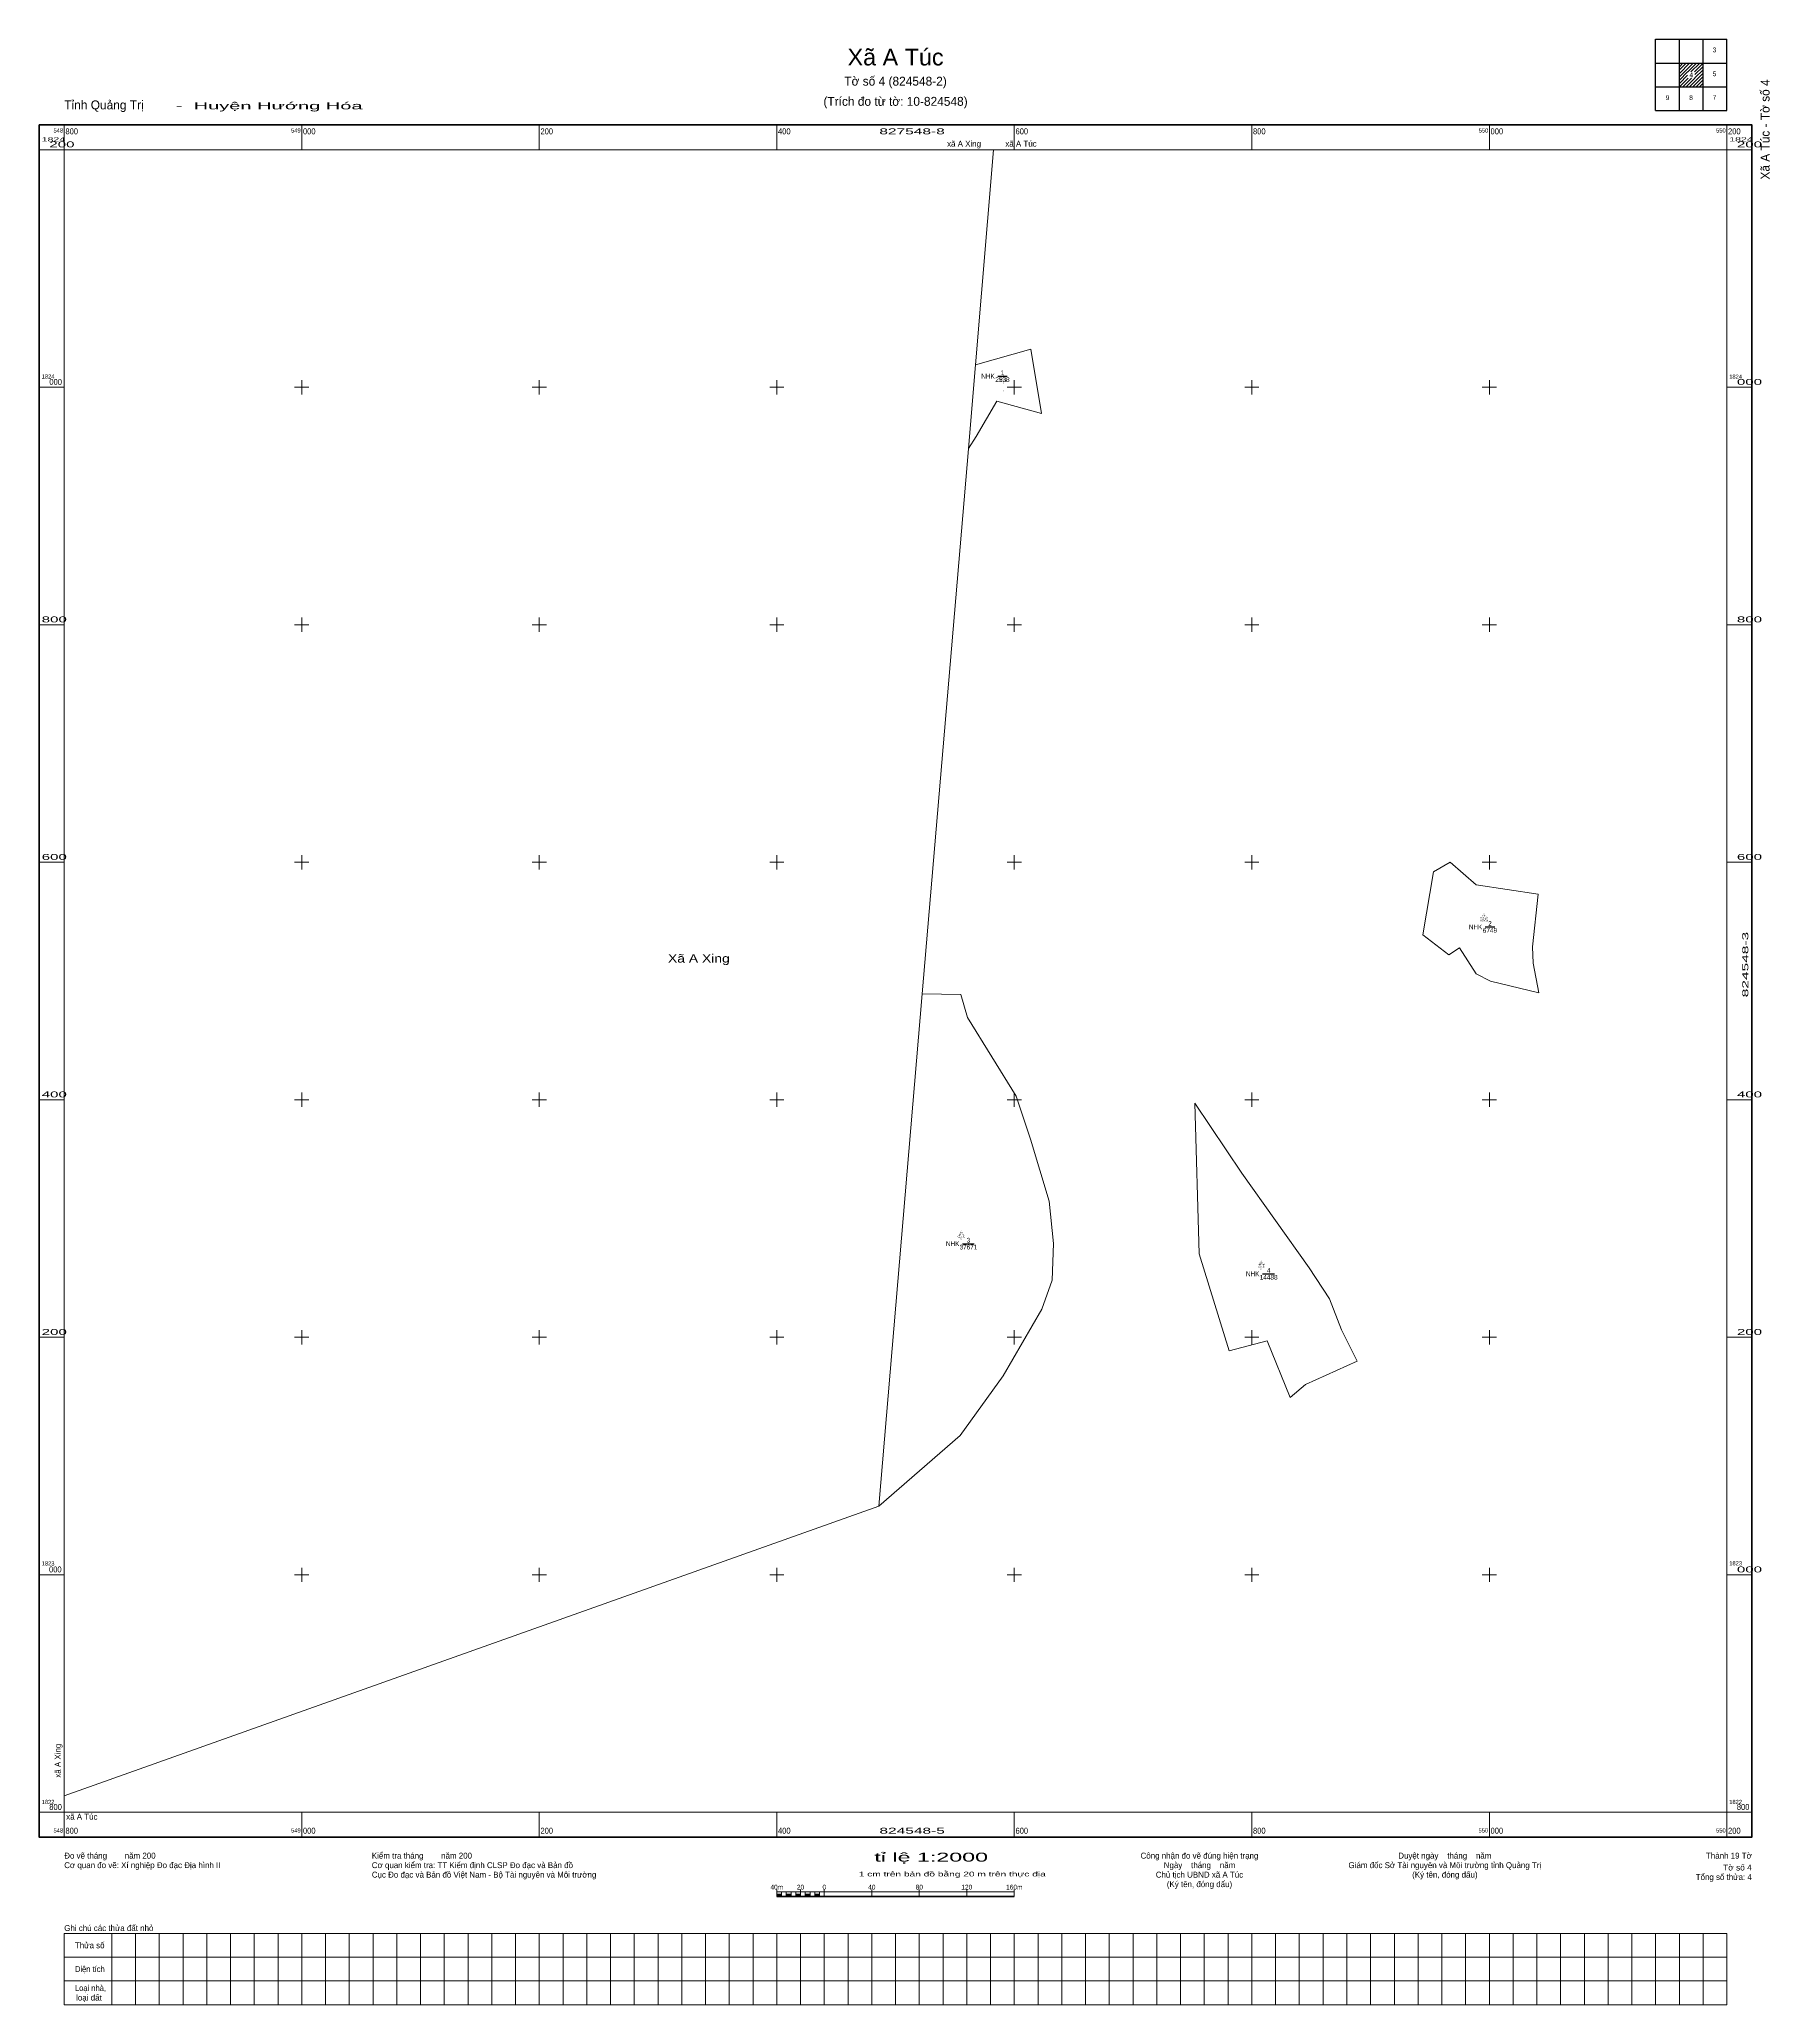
# Model space of a CAD drawing. Header units: metres. Extents: x 548779 to 550236, y 1822638 to 1824293.
import ezdxf
from ezdxf.enums import TextEntityAlignment as Align

# ---------------------------------------------------------------- set-up
doc = ezdxf.new("R2010")
doc.units = ezdxf.units.M
doc.header["$LTSCALE"] = 1.6
for name, color, linetype, lineweight in [('10', 7, 'Continuous', 13), ('13', 7, 'Continuous', 25), ('46', 7, 'Continuous', 13), ('63', 7, 'Continuous', 13)]:
    doc.layers.add(name, color=color, linetype=linetype, lineweight=lineweight)
doc.layers.add('15', color=7, linetype='Continuous')
doc.layers.add('48', color=7, linetype='Continuous')

msp = doc.modelspace()

# ---------------------------------------------------------------- hatches: boundary and pattern name
at = {"layer": '63'}
for points in [[(549400, 1822729), (549400, 1822731), (549404, 1822731), (549404, 1822729)], [(549408, 1822729), (549408, 1822731), (549412, 1822731), (549412, 1822729)], [(549416, 1822729), (549416, 1822731), (549420, 1822731), (549420, 1822729)], [(549424, 1822729), (549424, 1822731), (549428, 1822731), (549428, 1822729)], [(549432, 1822729), (549432, 1822731), (549436, 1822731), (549436, 1822729)]]:
    msp.add_hatch(color=256, dxfattribs=at).paths.add_polyline_path(points)

# ---------------------------------------------------------------- linework, layer by layer
at = {"layer": '10'}
for points in [[(549567.26, 1824018.78), (549614, 1824032), (549622.85, 1823977.95), (549585.17, 1823988.22), (549567.9, 1823958.5), (549561.3, 1823948.29), (549561.3, 1823948.28)], [(549522.43, 1823489.11), (549554.95, 1823488.66), (549560.68, 1823469.37), (549601.57, 1823402.94), (549613.61, 1823366.86), (549629.28, 1823314.71), (549632.91, 1823279.06), (549631.83, 1823248.03), (549623.19, 1823223.6), (549590.63, 1823167.61), (549554.51, 1823117.23), (549485.94, 1823057.89)]]:
    msp.add_lwpolyline(points, dxfattribs=at)
for points in [[(549953, 1823592), (549967, 1823600), (549989, 1823581), (550041.08, 1823573.27), (550036.2, 1823528.75), (550036.77, 1823515.04), (550041.68, 1823490.09), (550001, 1823500), (549989, 1823506), (549975, 1823528), (549966, 1823522), (549944, 1823539)], [(549752.11, 1823397.24), (549755.79, 1823270.27), (549780.84, 1823188.57), (549812.83, 1823196.88), (549832.26, 1823149.2), (549845.21, 1823160.31), (549888.75, 1823179.95), (549875.54, 1823206.37), (549865.32, 1823232.4), (549848.31, 1823258.45), (549791.61, 1823338.07)]]:
    msp.add_lwpolyline(points, close=True, dxfattribs=at)
at = {"layer": '13'}
for p, q in [((549585.99, 1824009.34), (549594.08, 1824009.34)), ((549996.51, 1823545.56), (550004.54, 1823545.56)), ((549556.46, 1823278.84), (549566.26, 1823278.84)), ((549809.11, 1823253.42), (549819.23, 1823253.42))]:
    msp.add_line(p, q, dxfattribs=at)
at = {"layer": '46'}
for points in [[(549582.6, 1824200), (549567.26, 1824018.78), (549561.3, 1823948.29)], [(549561.3, 1823948.28), (549522.43, 1823489.11), (549485.94, 1823057.89), (548800, 1822813.76)]]:
    msp.add_lwpolyline(points, dxfattribs=at)
at = {"layer": '63', "lineweight": 25}
for p, q in [((550140, 1824293), (550200, 1824293)), ((550140, 1824233), (550140, 1824293)), ((550160, 1824233), (550160, 1824293)), ((550180, 1824233), (550180, 1824293)), ((550140, 1824273), (550200, 1824273)), ((550140, 1824253), (550200, 1824253))]:
    msp.add_line(p, q, dxfattribs=at)
at = {"layer": '63'}
for p, q in [((550160, 1824272.8), (550160.2, 1824273)), ((550160, 1824269.96), (550163.04, 1824273)), ((550160, 1824267.16), (550165.84, 1824273)), ((550160, 1824264.32), (550168.68, 1824273)), ((550160, 1824261.48), (550171.52, 1824273)), ((550160, 1824258.64), (550166.88, 1824265.52)), ((550160, 1824255.84), (550166.88, 1824262.72)), ((550160, 1824253), (550167.36, 1824260.36)), ((550162.84, 1824253), (550170.2, 1824260.36)), ((550165.64, 1824253), (550173, 1824260.36)), ((550167, 1824265.68), (550174.36, 1824273)), ((550168.48, 1824253), (550180, 1824264.52)), ((550169.8, 1824265.68), (550177.16, 1824273)), ((550171.32, 1824253), (550180, 1824261.68)), ((550172.64, 1824265.68), (550180, 1824273)), ((550173.12, 1824263.32), (550180, 1824270.16)), ((550173.12, 1824260.52), (550180, 1824267.36)), ((550174.16, 1824253), (550180, 1824258.84)), ((550176.96, 1824253), (550180, 1824256.04)), ((550179.8, 1824253), (550180, 1824253.2)), ((548800, 1824200), (548800, 1824221)), ((549000, 1824200), (549000, 1824221)), ((549200, 1824200), (549200, 1824221)), ((549400, 1824200), (549400, 1824221)), ((549600, 1824200), (549600, 1824221)), ((549800, 1824200), (549800, 1824221)), ((550000, 1824200), (550000, 1824221)), ((550200, 1824200), (550200, 1824221)), ((548800, 1824200), (548779, 1824200)), ((550200, 1824200), (550221, 1824200)), ((548800, 1824000), (548779, 1824000)), ((548994, 1824000), (549006, 1824000)), ((549000, 1823994), (549000, 1824006)), ((549194, 1824000), (549206, 1824000)), ((549200, 1823994), (549200, 1824006)), ((549394, 1824000), (549406, 1824000)), ((549400, 1823994), (549400, 1824006)), ((549594, 1824000), (549606, 1824000)), ((549600, 1823994), (549600, 1824006)), ((549794, 1824000), (549806, 1824000)), ((549800, 1823994), (549800, 1824006)), ((549994, 1824000), (550006, 1824000)), ((550000, 1823994), (550000, 1824006)), ((550200, 1824000), (550221, 1824000)), ((548800, 1823800), (548779, 1823800)), ((548994, 1823800), (549006, 1823800)), ((549000, 1823794), (549000, 1823806)), ((549194, 1823800), (549206, 1823800)), ((549200, 1823794), (549200, 1823806)), ((549394, 1823800), (549406, 1823800)), ((549400, 1823794), (549400, 1823806)), ((549594, 1823800), (549606, 1823800)), ((549600, 1823794), (549600, 1823806)), ((549794, 1823800), (549806, 1823800)), ((549800, 1823794), (549800, 1823806)), ((549994, 1823800), (550006, 1823800)), ((550000, 1823794), (550000, 1823806)), ((550200, 1823800), (550221, 1823800)), ((548800, 1823600), (548779, 1823600)), ((548994, 1823600), (549006, 1823600)), ((549000, 1823594), (549000, 1823606)), ((549194, 1823600), (549206, 1823600)), ((549200, 1823594), (549200, 1823606)), ((549394, 1823600), (549406, 1823600)), ((549400, 1823594), (549400, 1823606)), ((549594, 1823600), (549606, 1823600)), ((549600, 1823594), (549600, 1823606)), ((549794, 1823600), (549806, 1823600)), ((549800, 1823594), (549800, 1823606)), ((549994, 1823600), (550006, 1823600)), ((550000, 1823594), (550000, 1823606)), ((550200, 1823600), (550221, 1823600)), ((548800, 1823400), (548779, 1823400)), ((548994, 1823400), (549006, 1823400)), ((549000, 1823394), (549000, 1823406)), ((549194, 1823400), (549206, 1823400)), ((549200, 1823394), (549200, 1823406)), ((549394, 1823400), (549406, 1823400)), ((549400, 1823394), (549400, 1823406)), ((549594, 1823400), (549606, 1823400)), ((549600, 1823394), (549600, 1823406)), ((549794, 1823400), (549806, 1823400)), ((549800, 1823394), (549800, 1823406)), ((549994, 1823400), (550006, 1823400)), ((550000, 1823394), (550000, 1823406)), ((550200, 1823400), (550221, 1823400)), ((548800, 1823200), (548779, 1823200)), ((548994, 1823200), (549006, 1823200)), ((549000, 1823194), (549000, 1823206)), ((549194, 1823200), (549206, 1823200)), ((549200, 1823194), (549200, 1823206)), ((549394, 1823200), (549406, 1823200)), ((549400, 1823194), (549400, 1823206)), ((549594, 1823200), (549606, 1823200)), ((549600, 1823194), (549600, 1823206)), ((549794, 1823200), (549806, 1823200)), ((549800, 1823194), (549800, 1823206)), ((549994, 1823200), (550006, 1823200)), ((550000, 1823194), (550000, 1823206)), ((550200, 1823200), (550221, 1823200)), ((548800, 1823000), (548779, 1823000)), ((548994, 1823000), (549006, 1823000)), ((549000, 1822994), (549000, 1823006)), ((549194, 1823000), (549206, 1823000)), ((549200, 1822994), (549200, 1823006)), ((549394, 1823000), (549406, 1823000)), ((549400, 1822994), (549400, 1823006)), ((549594, 1823000), (549606, 1823000)), ((549600, 1822994), (549600, 1823006)), ((549794, 1823000), (549806, 1823000)), ((549800, 1822994), (549800, 1823006)), ((549994, 1823000), (550006, 1823000)), ((550000, 1822994), (550000, 1823006)), ((550200, 1823000), (550221, 1823000)), ((548800, 1822800), (548779, 1822800)), ((548800, 1822800), (548800, 1822779)), ((549000, 1822800), (549000, 1822779)), ((549200, 1822800), (549200, 1822779)), ((549400, 1822800), (549400, 1822779)), ((549600, 1822800), (549600, 1822779)), ((549800, 1822800), (549800, 1822779)), ((550000, 1822800), (550000, 1822779)), ((550200, 1822800), (550200, 1822779)), ((550200, 1822800), (550221, 1822800)), ((549400, 1822729), (549400, 1822735)), ((549420, 1822729), (549420, 1822735)), ((549440, 1822729), (549440, 1822735)), ((549480, 1822729), (549480, 1822735)), ((549520, 1822729), (549520, 1822735)), ((549560, 1822729), (549560, 1822735)), ((549600, 1822729), (549600, 1822735)), ((549400, 1822733), (549600, 1822733)), ((549404, 1822729), (549404, 1822733)), ((549408, 1822729), (549408, 1822733)), ((549412, 1822729), (549412, 1822733)), ((549416, 1822729), (549416, 1822733)), ((549420, 1822729), (549420, 1822733)), ((549424, 1822729), (549424, 1822733)), ((549428, 1822729), (549428, 1822733)), ((549432, 1822729), (549432, 1822733)), ((549436, 1822729), (549436, 1822733)), ((548840, 1822698), (548840, 1822638)), ((548860, 1822698), (548860, 1822638)), ((548880, 1822698), (548880, 1822638)), ((548900, 1822698), (548900, 1822638)), ((548920, 1822698), (548920, 1822638)), ((548940, 1822698), (548940, 1822638)), ((548960, 1822698), (548960, 1822638)), ((548980, 1822698), (548980, 1822638)), ((549000, 1822698), (549000, 1822638)), ((549020, 1822698), (549020, 1822638)), ((549040, 1822698), (549040, 1822638)), ((549060, 1822698), (549060, 1822638)), ((549080, 1822698), (549080, 1822638)), ((549100, 1822698), (549100, 1822638)), ((549120, 1822698), (549120, 1822638)), ((549140, 1822698), (549140, 1822638)), ((549160, 1822698), (549160, 1822638)), ((549180, 1822698), (549180, 1822638)), ((549200, 1822698), (549200, 1822638)), ((549220, 1822698), (549220, 1822638)), ((549240, 1822698), (549240, 1822638)), ((549260, 1822698), (549260, 1822638)), ((549280, 1822698), (549280, 1822638)), ((549300, 1822698), (549300, 1822638)), ((549320, 1822698), (549320, 1822638)), ((549340, 1822698), (549340, 1822638)), ((549360, 1822698), (549360, 1822638)), ((549380, 1822698), (549380, 1822638)), ((549400, 1822698), (549400, 1822638)), ((549420, 1822698), (549420, 1822638)), ((549440, 1822698), (549440, 1822638)), ((549460, 1822698), (549460, 1822638)), ((549480, 1822698), (549480, 1822638)), ((549500, 1822698), (549500, 1822638)), ((549520, 1822698), (549520, 1822638)), ((549540, 1822698), (549540, 1822638)), ((549560, 1822698), (549560, 1822638)), ((549580, 1822698), (549580, 1822638)), ((549600, 1822698), (549600, 1822638)), ((549620, 1822698), (549620, 1822638)), ((549640, 1822698), (549640, 1822638)), ((549660, 1822698), (549660, 1822638)), ((549680, 1822698), (549680, 1822638)), ((549700, 1822698), (549700, 1822638)), ((549720, 1822698), (549720, 1822638)), ((549740, 1822698), (549740, 1822638)), ((549760, 1822698), (549760, 1822638)), ((549780, 1822698), (549780, 1822638)), ((549800, 1822698), (549800, 1822638)), ((549820, 1822698), (549820, 1822638)), ((549840, 1822698), (549840, 1822638)), ((549860, 1822698), (549860, 1822638)), ((549880, 1822698), (549880, 1822638)), ((549900, 1822698), (549900, 1822638)), ((549920, 1822698), (549920, 1822638)), ((549940, 1822698), (549940, 1822638)), ((549960, 1822698), (549960, 1822638)), ((549980, 1822698), (549980, 1822638)), ((550000, 1822698), (550000, 1822638)), ((550020, 1822698), (550020, 1822638)), ((550040, 1822698), (550040, 1822638)), ((550060, 1822698), (550060, 1822638)), ((550080, 1822698), (550080, 1822638)), ((550100, 1822698), (550100, 1822638)), ((550120, 1822698), (550120, 1822638)), ((550140, 1822698), (550140, 1822638)), ((550160, 1822698), (550160, 1822638)), ((550180, 1822698), (550180, 1822638)), ((548800, 1822678), (550200, 1822678)), ((548800, 1822658), (550200, 1822658))]:
    msp.add_line(p, q, dxfattribs=at)
at = {"layer": '63', "lineweight": 53}
msp.add_line((549400, 1822729), (549600, 1822729), dxfattribs=at)
at = {"layer": '63', "lineweight": 25}
msp.add_lwpolyline([(550140, 1824233), (550200, 1824233), (550200, 1824293)], dxfattribs=at)
at = {"layer": '63', "lineweight": 158}
msp.add_lwpolyline([(548779, 1824221), (550221, 1824221), (550221, 1822779), (548779, 1822779)], close=True, dxfattribs=at)
at = {"layer": '63'}
for points in [[(548800, 1824200), (550200, 1824200), (550200, 1822800), (548800, 1822800)], [(549400, 1822729), (549400, 1822731), (549404, 1822731), (549404, 1822729)], [(549408, 1822729), (549408, 1822731), (549412, 1822731), (549412, 1822729)], [(549416, 1822729), (549416, 1822731), (549420, 1822731), (549420, 1822729)], [(549424, 1822729), (549424, 1822731), (549428, 1822731), (549428, 1822729)], [(549432, 1822729), (549432, 1822731), (549436, 1822731), (549436, 1822729)], [(548800, 1822698), (550200, 1822698), (550200, 1822638), (548800, 1822638)]]:
    msp.add_lwpolyline(points, close=True, dxfattribs=at)

# ---------------------------------------------------------------- texts
at = {"layer": '13', "width": 0.8}
for p in [(549584.98, 1824007.34), (549995.51, 1823543.56), (549555.23, 1823276.84), (549807.85, 1823251.42)]:
    msp.add_text('NHK ', height=4, dxfattribs=at).set_placement(p, align=Align.RIGHT)
at = {"layer": '13'}
for s, width, p in [('1', 0.7, (549590.035, 1824010.23)), ('2538', 0.85, (549590.035, 1824004.45)), ('2', 0.85, (550000.53, 1823546.45)), ('6749', 0.85, (550000.515, 1823540.67)), ('3', 0.85, (549561.35, 1823279.73)), ('37671', 0.8, (549561.365, 1823273.95)), ('14488', 0.85, (549814.17, 1823248.53)), ('4', 0.8, (549814.17, 1823254.31))]:
    msp.add_text(s, height=4, dxfattribs=dict(at, width=width)).set_placement(p, align=Align.CENTER)
at = {"layer": '15'}
for s, p in [('NHK', (549590.835, 1824008.46)), ('Thôn A Sói', (549590.84, 1824004.47)), ('Xã A Túc', (549590.845, 1824005.8)), ('UBND xã', (549590.835, 1824007.13)), ('Thôn A Sói', (549995.51, 1823550.38)), ('Xã A Túc', (549995.515, 1823551.71)), ('UBND xã', (549995.505, 1823553.04)), ('NHK', (549995.505, 1823554.37)), ('Thôn A Sói', (549555.23, 1823283.66)), ('Xã A Túc', (549555.235, 1823284.99)), ('UBND xã', (549555.225, 1823286.32)), ('NHK', (549555.225, 1823287.65)), ('Thôn A Sói', (549807.85, 1823258.24)), ('Xã A Túc', (549807.855, 1823259.57)), ('UBND xã', (549807.845, 1823260.9)), ('NHK', (549807.845, 1823262.23))]:
    msp.add_text(s, height=1, dxfattribs=at).set_placement(p, align=Align.CENTER)
for s, width, p in [('1', 0.65, (549590.845, 1824009.79)), ('0', 0.9, (549590.835, 1824003.14)), ('0', 0.9, (549590.835, 1823996.49)), ('0', 0.9, (549995.505, 1823549.05)), ('2', 0.85, (549995.515, 1823555.7)), ('0', 0.9, (549995.505, 1823542.4)), ('3', 0.9, (549555.225, 1823288.98)), ('0', 0.9, (549555.225, 1823282.33)), ('0', 0.9, (549555.225, 1823275.68)), ('4', 0.9, (549807.85, 1823263.56)), ('0', 0.9, (549807.845, 1823256.91)), ('0', 0.9, (549807.845, 1823250.26))]:
    msp.add_text(s, height=1, dxfattribs=dict(at, width=width)).set_placement(p, align=Align.CENTER)
at = {"layer": '48', "width": 1.25}
msp.add_text('Xã A Xing', height=7, dxfattribs=at).set_placement((549334.39, 1823515.55), align=Align.CENTER)
at = {"layer": '63'}
for s, height, width, p in [('Xã A Túc', 14, 1.05, (549500.005, 1824271)), ('3', 4, 0.9, (550189.58, 1824282.08)), ('4', 4, 0.9, (550170.01, 1824261)), ('5', 4, 0.9, (550189.58, 1824261.96)), ('9', 4, 0.9, (550150.04, 1824241.88)), ('8', 4, 0.9, (550169.82, 1824241.88)), ('7', 4, 0.9, (550189.575, 1824241.88)), ('827548-8', 5, 1.95, (549513.9, 1824213)), ('824548-5', 5, 1.95, (549513.95, 1822782)), ('1 cm trên bản đồ bằng 20 m trên thực địa', 4, 1.6, (549547.75, 1822746)), ('tỉ lệ 1:2000', 7.5, 1.95, (549530.01, 1822758.5)), ('40m', 4, 0.95, (549400, 1822735)), ('20', 4, 0.95, (549420, 1822735)), ('0', 4, 0.9, (549440, 1822735)), ('40', 4, 0.95, (549480, 1822735)), ('80', 4, 0.95, (549520, 1822735)), ('120', 4, 0.95, (549559.995, 1822735)), ('160m', 4, 0.95, (549600.005, 1822735))]:
    msp.add_text(s, height=height, dxfattribs=dict(at, width=width)).set_placement(p, align=Align.CENTER)
for s, height, p in [('Tờ số 4 (824548-2)', 7.5, (549499.995, 1824254)), ('(Trích đo từ tờ: 10-824548)', 7.5, (549499.995, 1824237)), ('xã A Xing           xã A Túc  ', 5, (549582.965, 1824202.56)), ('xã A Túc  ', 5, (548816.68, 1822793.82)), ('Công nhận đo vẽ đúng hiện trạng', 5, (549755.92, 1822761)), ('Ngày    tháng    năm', 5, (549755.93, 1822753)), ('Giám đốc Sở Tài nguyên và Môi trường tỉnh Quảng Trị', 5, (549962.54, 1822753)), ('Duyệt ngày    tháng    năm', 5, (549962.52, 1822761)), ('Chủ tịch UBND xã A Túc', 5, (549755.91, 1822745)), ('(Ký tên, đóng dấu)', 5, (549755.94, 1822737)), ('(Ký tên, đóng dấu)', 5, (549962.54, 1822745))]:
    msp.add_text(s, height=height, dxfattribs=at).set_placement(p, align=Align.CENTER)
msp.add_text('Xã A Túc - Tờ số 4', height=7.48, rotation=90.001, dxfattribs=at).set_placement((550235.96, 1824174.9))
for s, height, p in [('Tỉnh Quảng Trị', 7.5, (548800, 1824234)), ('Đo vẽ tháng        năm 200', 5, (548800, 1822761)), ('Cơ quan đo vẽ: Xí nghiệp Đo đạc Địa hình II', 5, (548800, 1822753)), ('Cơ quan kiểm tra: TT Kiểm định CLSP Đo đạc và Bản đồ', 5, (549059, 1822753)), ('Kiểm tra tháng        năm 200', 5, (549059, 1822761)), ('Cục Đo đạc và Bản đồ Việt Nam - Bộ Tài nguyên và Môi trường', 5, (549059, 1822745)), ('Ghi chú các thửa đất nhỏ', 5, (548800, 1822700)), ('Thửa số', 5, (548809, 1822685.5)), ('loại đất', 5, (548810, 1822641.5))]:
    msp.add_text(s, height=height, dxfattribs=at).set_placement(p)
for s, height, width, p in [('  -  Huyện Hướng Hóa', 6, 2.1, (548884.64, 1824234)), ('1824', 3.5, 1.9, (548781, 1824207)), ('800', 5, 0.95, (548801, 1824213)), ('000', 5, 0.95, (549001, 1824213)), ('200', 5, 0.95, (549201, 1824213)), ('400', 5, 0.95, (549401, 1824213)), ('600', 5, 0.95, (549601, 1824213)), ('800', 5, 0.95, (549801, 1824213)), ('000', 5, 0.95, (550001, 1824213)), ('200', 5, 0.95, (550201, 1824213)), ('1824', 3.5, 1.9, (550202, 1824207)), ('1824', 3.5, 0.95, (548781, 1824007.32)), ('1824', 3.5, 0.95, (550202, 1824007.16)), ('000', 5, 0.95, (548787.46, 1824002)), ('800', 5, 1.9, (548781, 1823802)), ('600', 5, 1.9, (548781, 1823602)), ('400', 5, 1.9, (548781, 1823402)), ('200', 5, 1.9, (548781, 1823202)), ('1823', 3.5, 0.95, (548781, 1823007.84)), ('000', 5, 0.95, (548787.16, 1823002)), ('1823', 3.5, 0.95, (550202, 1823007.96)), ('1822', 3.5, 0.95, (548781, 1822807)), ('1822', 3.5, 0.95, (550202, 1822807)), ('800', 5, 0.95, (548801, 1822782)), ('000', 5, 0.95, (549001, 1822782)), ('200', 5, 0.95, (549201, 1822782)), ('400', 5, 0.95, (549401, 1822782)), ('600', 5, 0.95, (549601, 1822782)), ('800', 5, 0.95, (549801, 1822782)), ('000', 5, 0.95, (550001, 1822782)), ('200', 5, 0.95, (550201, 1822782)), ('Diện tích', 5, 0.95, (548809, 1822665.5)), ('Loại nhà,', 5, 0.95, (548809, 1822649.5))]:
    msp.add_text(s, height=height, dxfattribs=dict(at, width=width)).set_placement(p)
for s, height, width, p in [('548', 3.5, 0.95, (548799, 1824214.5)), ('549', 3.5, 0.95, (548999.07, 1824214.5)), ('550', 3.5, 0.95, (549999.1, 1824214.5)), ('550', 3.5, 0.95, (550199, 1824214.5)), ('200', 5, 1.9, (548808.64, 1824202)), ('200', 5, 1.9, (550229.64, 1824202)), ('000', 5, 1.9, (550229.64, 1824002)), ('800', 5, 1.9, (550229.64, 1823802)), ('600', 5, 1.9, (550229.64, 1823602)), ('400', 5, 1.9, (550229.64, 1823402)), ('200', 5, 1.9, (550229.64, 1823202)), ('000', 5, 1.9, (550229.64, 1823002)), ('800', 5, 0.95, (548798, 1822802)), ('800', 5, 0.95, (550219, 1822802)), ('548', 3.5, 0.95, (548799, 1822783)), ('549', 3.5, 0.95, (548999.08, 1822783)), ('550', 3.5, 0.95, (549998.95, 1822783)), ('550', 3.5, 0.95, (550199, 1822783)), ('Tờ số 4', 5, 1.05, (550221, 1822751))]:
    msp.add_text(s, height=height, dxfattribs=dict(at, width=width)).set_placement(p, align=Align.RIGHT)
at = {"layer": '63', "width": 1.95}
msp.add_text('824548-3', height=5, rotation=90, dxfattribs=at).set_placement((550218, 1823513.85), align=Align.CENTER)
at = {"layer": '63'}
msp.add_text('xã A Xing', height=5, rotation=90, dxfattribs=at).set_placement((548797.07, 1822843.45), align=Align.CENTER)
for s, p in [('Thành 19 Tờ', (550221, 1822761)), ('Tổng số thửa: 4', (550221, 1822743))]:
    msp.add_text(s, height=5, dxfattribs=at).set_placement(p, align=Align.RIGHT)

doc.saveas('drawing.dxf')
